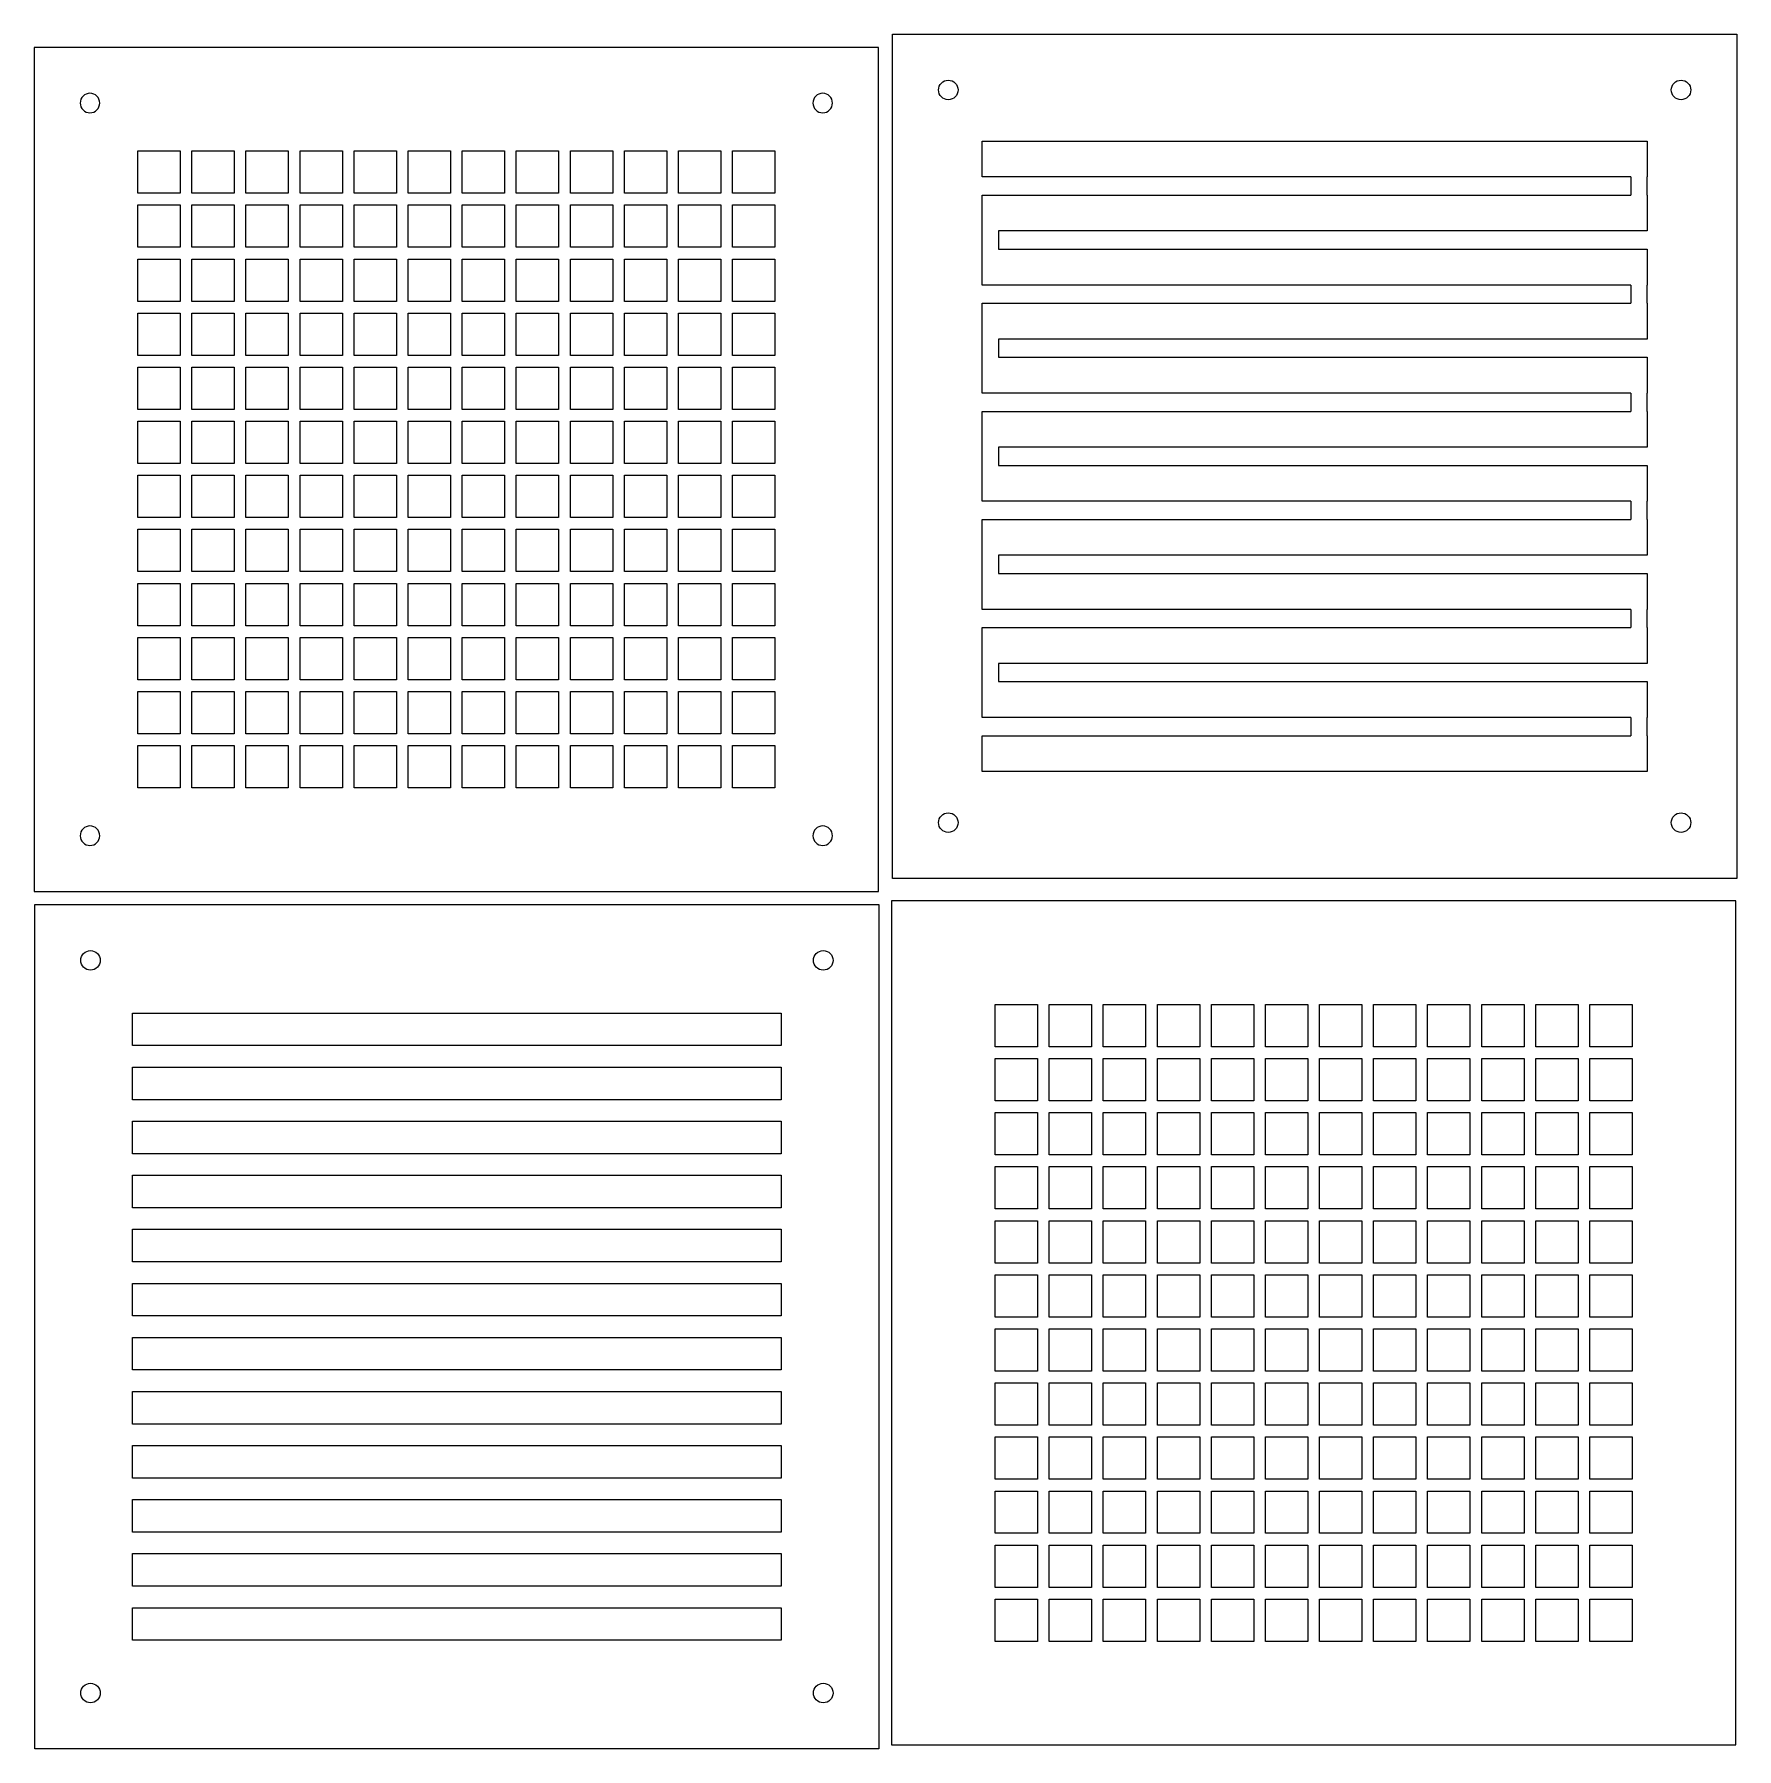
# Model space of a CAD drawing. Header units: millimetres. Extents: x -761 to -238, y -77 to 450.
import ezdxf

# ---------------------------------------------------------------- set-up
doc = ezdxf.new("R2010")
doc.units = ezdxf.units.MM
for name, color, linetype in [('Shape2DView', 7, 'CONTINUOUS'), ('Shape2DView001', 7, 'CONTINUOUS'), ('Shape2DView002', 7, 'CONTINUOUS'), ('Shape2DView003', 7, 'CONTINUOUS')]:
    doc.layers.add(name, color=color, linetype=linetype)

msp = doc.modelspace()

# ---------------------------------------------------------------- linework, layer by layer
at = {"layer": 'Shape2DView'}
for p, q in [((-497.58, 183.59), (-497.58, -75.61)), ((-238.38, 183.59), (-497.58, 183.59)), ((-238.38, -75.61), (-238.38, 183.59)), ((-465.78, 138.79), (-465.78, 151.79)), ((-465.78, 151.79), (-452.78, 151.79)), ((-452.78, 151.79), (-452.78, 138.79)), ((-449.18, 138.79), (-449.18, 151.79)), ((-449.18, 151.79), (-436.18, 151.79)), ((-436.18, 151.79), (-436.18, 138.79)), ((-432.58, 138.79), (-432.58, 151.79)), ((-432.58, 151.79), (-419.58, 151.79)), ((-419.58, 151.79), (-419.58, 138.79)), ((-415.98, 138.79), (-415.98, 151.79)), ((-415.98, 151.79), (-402.98, 151.79)), ((-402.98, 151.79), (-402.98, 138.79)), ((-399.38, 138.79), (-399.38, 151.79)), ((-399.38, 151.79), (-386.38, 151.79)), ((-386.38, 151.79), (-386.38, 138.79)), ((-382.78, 138.79), (-382.78, 151.79)), ((-382.78, 151.79), (-369.78, 151.79)), ((-369.78, 151.79), (-369.78, 138.79)), ((-366.18, 138.79), (-366.18, 151.79)), ((-366.18, 151.79), (-353.18, 151.79)), ((-353.18, 151.79), (-353.18, 138.79)), ((-349.58, 138.79), (-349.58, 151.79)), ((-349.58, 151.79), (-336.58, 151.79)), ((-336.58, 151.79), (-336.58, 138.79)), ((-332.98, 138.79), (-332.98, 151.79)), ((-332.98, 151.79), (-319.98, 151.79)), ((-319.98, 151.79), (-319.98, 138.79)), ((-316.38, 138.79), (-316.38, 151.79)), ((-316.38, 151.79), (-303.38, 151.79)), ((-303.38, 151.79), (-303.38, 138.79)), ((-299.78, 138.79), (-299.78, 151.79)), ((-299.78, 151.79), (-286.78, 151.79)), ((-286.78, 151.79), (-286.78, 138.79)), ((-283.18, 151.79), (-270.18, 151.79)), ((-283.18, 138.79), (-283.18, 151.79)), ((-270.18, 151.79), (-270.18, 138.79)), ((-452.78, 138.79), (-465.78, 138.79)), ((-436.18, 138.79), (-449.18, 138.79)), ((-419.58, 138.79), (-432.58, 138.79)), ((-402.98, 138.79), (-415.98, 138.79)), ((-386.38, 138.79), (-399.38, 138.79)), ((-369.78, 138.79), (-382.78, 138.79)), ((-353.18, 138.79), (-366.18, 138.79)), ((-336.58, 138.79), (-349.58, 138.79)), ((-319.98, 138.79), (-332.98, 138.79)), ((-303.38, 138.79), (-316.38, 138.79)), ((-286.78, 138.79), (-299.78, 138.79)), ((-270.18, 138.79), (-283.18, 138.79)), ((-465.78, 122.19), (-465.78, 135.19)), ((-465.78, 135.19), (-452.78, 135.19)), ((-452.78, 135.19), (-452.78, 122.19)), ((-449.18, 122.19), (-449.18, 135.19)), ((-449.18, 135.19), (-436.18, 135.19)), ((-436.18, 135.19), (-436.18, 122.19)), ((-432.58, 122.19), (-432.58, 135.19)), ((-432.58, 135.19), (-419.58, 135.19)), ((-419.58, 135.19), (-419.58, 122.19)), ((-415.98, 122.19), (-415.98, 135.19)), ((-415.98, 135.19), (-402.98, 135.19)), ((-402.98, 135.19), (-402.98, 122.19)), ((-399.38, 122.19), (-399.38, 135.19)), ((-399.38, 135.19), (-386.38, 135.19)), ((-386.38, 135.19), (-386.38, 122.19)), ((-382.78, 122.19), (-382.78, 135.19)), ((-382.78, 135.19), (-369.78, 135.19)), ((-369.78, 135.19), (-369.78, 122.19)), ((-366.18, 122.19), (-366.18, 135.19)), ((-366.18, 135.19), (-353.18, 135.19)), ((-353.18, 135.19), (-353.18, 122.19)), ((-349.58, 122.19), (-349.58, 135.19)), ((-349.58, 135.19), (-336.58, 135.19)), ((-336.58, 135.19), (-336.58, 122.19)), ((-332.98, 122.19), (-332.98, 135.19)), ((-332.98, 135.19), (-319.98, 135.19)), ((-319.98, 135.19), (-319.98, 122.19)), ((-316.38, 122.19), (-316.38, 135.19)), ((-316.38, 135.19), (-303.38, 135.19)), ((-303.38, 135.19), (-303.38, 122.19)), ((-299.78, 122.19), (-299.78, 135.19)), ((-299.78, 135.19), (-286.78, 135.19)), ((-286.78, 135.19), (-286.78, 122.19)), ((-283.18, 122.19), (-283.18, 135.19)), ((-283.18, 135.19), (-270.18, 135.19)), ((-270.18, 135.19), (-270.18, 122.19)), ((-452.78, 122.19), (-465.78, 122.19)), ((-436.18, 122.19), (-449.18, 122.19)), ((-419.58, 122.19), (-432.58, 122.19)), ((-402.98, 122.19), (-415.98, 122.19)), ((-386.38, 122.19), (-399.38, 122.19)), ((-369.78, 122.19), (-382.78, 122.19)), ((-353.18, 122.19), (-366.18, 122.19)), ((-336.58, 122.19), (-349.58, 122.19)), ((-319.98, 122.19), (-332.98, 122.19)), ((-303.38, 122.19), (-316.38, 122.19)), ((-286.78, 122.19), (-299.78, 122.19)), ((-270.18, 122.19), (-283.18, 122.19)), ((-465.78, 105.59), (-465.78, 118.59)), ((-465.78, 118.59), (-452.78, 118.59)), ((-452.78, 118.59), (-452.78, 105.59)), ((-449.18, 105.59), (-449.18, 118.59)), ((-449.18, 118.59), (-436.18, 118.59)), ((-436.18, 118.59), (-436.18, 105.59)), ((-432.58, 105.59), (-432.58, 118.59)), ((-432.58, 118.59), (-419.58, 118.59)), ((-419.58, 118.59), (-419.58, 105.59)), ((-415.98, 105.59), (-415.98, 118.59)), ((-415.98, 118.59), (-402.98, 118.59)), ((-402.98, 118.59), (-402.98, 105.59)), ((-399.38, 105.59), (-399.38, 118.59)), ((-399.38, 118.59), (-386.38, 118.59)), ((-386.38, 118.59), (-386.38, 105.59)), ((-382.78, 105.59), (-382.78, 118.59)), ((-382.78, 118.59), (-369.78, 118.59)), ((-369.78, 118.59), (-369.78, 105.59)), ((-366.18, 105.59), (-366.18, 118.59)), ((-366.18, 118.59), (-353.18, 118.59)), ((-353.18, 118.59), (-353.18, 105.59)), ((-349.58, 105.59), (-349.58, 118.59)), ((-349.58, 118.59), (-336.58, 118.59)), ((-336.58, 118.59), (-336.58, 105.59)), ((-332.98, 105.59), (-332.98, 118.59)), ((-332.98, 118.59), (-319.98, 118.59)), ((-319.98, 118.59), (-319.98, 105.59)), ((-316.38, 105.59), (-316.38, 118.59)), ((-316.38, 118.59), (-303.38, 118.59)), ((-303.38, 118.59), (-303.38, 105.59)), ((-299.78, 105.59), (-299.78, 118.59)), ((-299.78, 118.59), (-286.78, 118.59)), ((-286.78, 118.59), (-286.78, 105.59)), ((-283.18, 105.59), (-283.18, 118.59)), ((-283.18, 118.59), (-270.18, 118.59)), ((-270.18, 118.59), (-270.18, 105.59)), ((-452.78, 105.59), (-465.78, 105.59)), ((-436.18, 105.59), (-449.18, 105.59)), ((-419.58, 105.59), (-432.58, 105.59)), ((-402.98, 105.59), (-415.98, 105.59)), ((-386.38, 105.59), (-399.38, 105.59)), ((-369.78, 105.59), (-382.78, 105.59)), ((-353.18, 105.59), (-366.18, 105.59)), ((-336.58, 105.59), (-349.58, 105.59)), ((-319.98, 105.59), (-332.98, 105.59)), ((-303.38, 105.59), (-316.38, 105.59)), ((-286.78, 105.59), (-299.78, 105.59)), ((-270.18, 105.59), (-283.18, 105.59)), ((-465.78, 88.99), (-465.78, 101.99)), ((-465.78, 101.99), (-452.78, 101.99)), ((-452.78, 101.99), (-452.78, 88.99)), ((-449.18, 88.99), (-449.18, 101.99)), ((-449.18, 101.99), (-436.18, 101.99)), ((-436.18, 101.99), (-436.18, 88.99)), ((-432.58, 88.99), (-432.58, 101.99)), ((-432.58, 101.99), (-419.58, 101.99)), ((-419.58, 101.99), (-419.58, 88.99)), ((-415.98, 88.99), (-415.98, 101.99)), ((-415.98, 101.99), (-402.98, 101.99)), ((-402.98, 101.99), (-402.98, 88.99)), ((-399.38, 88.99), (-399.38, 101.99)), ((-399.38, 101.99), (-386.38, 101.99)), ((-386.38, 101.99), (-386.38, 88.99)), ((-382.78, 88.99), (-382.78, 101.99)), ((-382.78, 101.99), (-369.78, 101.99)), ((-369.78, 101.99), (-369.78, 88.99)), ((-366.18, 88.99), (-366.18, 101.99)), ((-366.18, 101.99), (-353.18, 101.99)), ((-353.18, 101.99), (-353.18, 88.99)), ((-349.58, 88.99), (-349.58, 101.99)), ((-349.58, 101.99), (-336.58, 101.99)), ((-336.58, 101.99), (-336.58, 88.99)), ((-332.98, 88.99), (-332.98, 101.99)), ((-332.98, 101.99), (-319.98, 101.99)), ((-319.98, 101.99), (-319.98, 88.99)), ((-316.38, 88.99), (-316.38, 101.99)), ((-316.38, 101.99), (-303.38, 101.99)), ((-303.38, 101.99), (-303.38, 88.99)), ((-299.78, 88.99), (-299.78, 101.99)), ((-299.78, 101.99), (-286.78, 101.99)), ((-286.78, 101.99), (-286.78, 88.99)), ((-283.18, 88.99), (-283.18, 101.99)), ((-283.18, 101.99), (-270.18, 101.99)), ((-270.18, 101.99), (-270.18, 88.99)), ((-452.78, 88.99), (-465.78, 88.99)), ((-465.78, 72.39), (-465.78, 85.39)), ((-465.78, 85.39), (-452.78, 85.39)), ((-452.78, 85.39), (-452.78, 72.39)), ((-436.18, 88.99), (-449.18, 88.99)), ((-449.18, 72.39), (-449.18, 85.39)), ((-449.18, 85.39), (-436.18, 85.39)), ((-436.18, 85.39), (-436.18, 72.39)), ((-419.58, 88.99), (-432.58, 88.99)), ((-432.58, 72.39), (-432.58, 85.39)), ((-432.58, 85.39), (-419.58, 85.39)), ((-419.58, 85.39), (-419.58, 72.39)), ((-402.98, 88.99), (-415.98, 88.99)), ((-415.98, 72.39), (-415.98, 85.39)), ((-415.98, 85.39), (-402.98, 85.39)), ((-402.98, 85.39), (-402.98, 72.39)), ((-386.38, 88.99), (-399.38, 88.99)), ((-399.38, 72.39), (-399.38, 85.39)), ((-399.38, 85.39), (-386.38, 85.39)), ((-386.38, 85.39), (-386.38, 72.39)), ((-369.78, 88.99), (-382.78, 88.99)), ((-382.78, 72.39), (-382.78, 85.39)), ((-382.78, 85.39), (-369.78, 85.39)), ((-369.78, 85.39), (-369.78, 72.39)), ((-353.18, 88.99), (-366.18, 88.99)), ((-366.18, 72.39), (-366.18, 85.39)), ((-366.18, 85.39), (-353.18, 85.39)), ((-353.18, 85.39), (-353.18, 72.39)), ((-336.58, 88.99), (-349.58, 88.99)), ((-349.58, 72.39), (-349.58, 85.39)), ((-349.58, 85.39), (-336.58, 85.39)), ((-336.58, 85.39), (-336.58, 72.39)), ((-319.98, 88.99), (-332.98, 88.99)), ((-332.98, 72.39), (-332.98, 85.39)), ((-332.98, 85.39), (-319.98, 85.39)), ((-319.98, 85.39), (-319.98, 72.39)), ((-303.38, 88.99), (-316.38, 88.99)), ((-316.38, 72.39), (-316.38, 85.39)), ((-316.38, 85.39), (-303.38, 85.39)), ((-303.38, 85.39), (-303.38, 72.39)), ((-286.78, 88.99), (-299.78, 88.99)), ((-299.78, 72.39), (-299.78, 85.39)), ((-299.78, 85.39), (-286.78, 85.39)), ((-286.78, 85.39), (-286.78, 72.39)), ((-270.18, 88.99), (-283.18, 88.99)), ((-283.18, 72.39), (-283.18, 85.39)), ((-283.18, 85.39), (-270.18, 85.39)), ((-270.18, 85.39), (-270.18, 72.39)), ((-452.78, 72.39), (-465.78, 72.39)), ((-465.78, 55.79), (-465.78, 68.79)), ((-465.78, 68.79), (-452.78, 68.79)), ((-452.78, 68.79), (-452.78, 55.79)), ((-436.18, 72.39), (-449.18, 72.39)), ((-449.18, 55.79), (-449.18, 68.79)), ((-449.18, 68.79), (-436.18, 68.79)), ((-436.18, 68.79), (-436.18, 55.79)), ((-419.58, 72.39), (-432.58, 72.39)), ((-432.58, 55.79), (-432.58, 68.79)), ((-432.58, 68.79), (-419.58, 68.79)), ((-419.58, 68.79), (-419.58, 55.79)), ((-402.98, 72.39), (-415.98, 72.39)), ((-415.98, 55.79), (-415.98, 68.79)), ((-415.98, 68.79), (-402.98, 68.79)), ((-402.98, 68.79), (-402.98, 55.79)), ((-386.38, 72.39), (-399.38, 72.39)), ((-399.38, 55.79), (-399.38, 68.79)), ((-399.38, 68.79), (-386.38, 68.79)), ((-386.38, 68.79), (-386.38, 55.79)), ((-369.78, 72.39), (-382.78, 72.39)), ((-382.78, 55.79), (-382.78, 68.79)), ((-382.78, 68.79), (-369.78, 68.79)), ((-369.78, 68.79), (-369.78, 55.79)), ((-353.18, 72.39), (-366.18, 72.39)), ((-366.18, 55.79), (-366.18, 68.79)), ((-366.18, 68.79), (-353.18, 68.79)), ((-353.18, 68.79), (-353.18, 55.79)), ((-336.58, 72.39), (-349.58, 72.39)), ((-349.58, 55.79), (-349.58, 68.79)), ((-349.58, 68.79), (-336.58, 68.79)), ((-336.58, 68.79), (-336.58, 55.79)), ((-319.98, 72.39), (-332.98, 72.39)), ((-332.98, 55.79), (-332.98, 68.79)), ((-332.98, 68.79), (-319.98, 68.79)), ((-319.98, 68.79), (-319.98, 55.79)), ((-303.38, 72.39), (-316.38, 72.39)), ((-316.38, 55.79), (-316.38, 68.79)), ((-316.38, 68.79), (-303.38, 68.79)), ((-303.38, 68.79), (-303.38, 55.79)), ((-286.78, 72.39), (-299.78, 72.39)), ((-299.78, 55.79), (-299.78, 68.79)), ((-299.78, 68.79), (-286.78, 68.79)), ((-286.78, 68.79), (-286.78, 55.79)), ((-270.18, 72.39), (-283.18, 72.39)), ((-283.18, 55.79), (-283.18, 68.79)), ((-283.18, 68.79), (-270.18, 68.79)), ((-270.18, 68.79), (-270.18, 55.79)), ((-452.78, 55.79), (-465.78, 55.79)), ((-436.18, 55.79), (-449.18, 55.79)), ((-419.58, 55.79), (-432.58, 55.79)), ((-402.98, 55.79), (-415.98, 55.79)), ((-386.38, 55.79), (-399.38, 55.79)), ((-369.78, 55.79), (-382.78, 55.79)), ((-353.18, 55.79), (-366.18, 55.79)), ((-336.58, 55.79), (-349.58, 55.79)), ((-319.98, 55.79), (-332.98, 55.79)), ((-303.38, 55.79), (-316.38, 55.79)), ((-286.78, 55.79), (-299.78, 55.79)), ((-270.18, 55.79), (-283.18, 55.79)), ((-465.78, 39.19), (-465.78, 52.19)), ((-465.78, 52.19), (-452.78, 52.19)), ((-452.78, 52.19), (-452.78, 39.19)), ((-449.18, 39.19), (-449.18, 52.19)), ((-449.18, 52.19), (-436.18, 52.19)), ((-436.18, 52.19), (-436.18, 39.19)), ((-432.58, 39.19), (-432.58, 52.19)), ((-432.58, 52.19), (-419.58, 52.19)), ((-419.58, 52.19), (-419.58, 39.19)), ((-415.98, 39.19), (-415.98, 52.19)), ((-415.98, 52.19), (-402.98, 52.19)), ((-402.98, 52.19), (-402.98, 39.19)), ((-399.38, 39.19), (-399.38, 52.19)), ((-399.38, 52.19), (-386.38, 52.19)), ((-386.38, 52.19), (-386.38, 39.19)), ((-382.78, 39.19), (-382.78, 52.19)), ((-382.78, 52.19), (-369.78, 52.19)), ((-369.78, 52.19), (-369.78, 39.19)), ((-366.18, 39.19), (-366.18, 52.19)), ((-366.18, 52.19), (-353.18, 52.19)), ((-353.18, 52.19), (-353.18, 39.19)), ((-349.58, 39.19), (-349.58, 52.19)), ((-349.58, 52.19), (-336.58, 52.19)), ((-336.58, 52.19), (-336.58, 39.19)), ((-332.98, 39.19), (-332.98, 52.19)), ((-332.98, 52.19), (-319.98, 52.19)), ((-319.98, 52.19), (-319.98, 39.19)), ((-316.38, 39.19), (-316.38, 52.19)), ((-316.38, 52.19), (-303.38, 52.19)), ((-303.38, 52.19), (-303.38, 39.19)), ((-299.78, 39.19), (-299.78, 52.19)), ((-299.78, 52.19), (-286.78, 52.19)), ((-286.78, 52.19), (-286.78, 39.19)), ((-283.18, 39.19), (-283.18, 52.19)), ((-283.18, 52.19), (-270.18, 52.19)), ((-270.18, 52.19), (-270.18, 39.19)), ((-452.78, 39.19), (-465.78, 39.19)), ((-436.18, 39.19), (-449.18, 39.19)), ((-419.58, 39.19), (-432.58, 39.19)), ((-402.98, 39.19), (-415.98, 39.19)), ((-386.38, 39.19), (-399.38, 39.19)), ((-369.78, 39.19), (-382.78, 39.19)), ((-353.18, 39.19), (-366.18, 39.19)), ((-336.58, 39.19), (-349.58, 39.19)), ((-319.98, 39.19), (-332.98, 39.19)), ((-303.38, 39.19), (-316.38, 39.19)), ((-286.78, 39.19), (-299.78, 39.19)), ((-270.18, 39.19), (-283.18, 39.19)), ((-465.78, 22.59), (-465.78, 35.59)), ((-465.78, 35.59), (-452.78, 35.59)), ((-452.78, 35.59), (-452.78, 22.59)), ((-449.18, 22.59), (-449.18, 35.59)), ((-449.18, 35.59), (-436.18, 35.59)), ((-436.18, 35.59), (-436.18, 22.59)), ((-432.58, 22.59), (-432.58, 35.59)), ((-432.58, 35.59), (-419.58, 35.59)), ((-419.58, 35.59), (-419.58, 22.59)), ((-415.98, 22.59), (-415.98, 35.59)), ((-415.98, 35.59), (-402.98, 35.59)), ((-402.98, 35.59), (-402.98, 22.59)), ((-399.38, 22.59), (-399.38, 35.59)), ((-399.38, 35.59), (-386.38, 35.59)), ((-386.38, 35.59), (-386.38, 22.59)), ((-382.78, 22.59), (-382.78, 35.59)), ((-382.78, 35.59), (-369.78, 35.59)), ((-369.78, 35.59), (-369.78, 22.59)), ((-366.18, 22.59), (-366.18, 35.59)), ((-366.18, 35.59), (-353.18, 35.59)), ((-353.18, 35.59), (-353.18, 22.59)), ((-349.58, 22.59), (-349.58, 35.59)), ((-349.58, 35.59), (-336.58, 35.59)), ((-336.58, 35.59), (-336.58, 22.59)), ((-332.98, 22.59), (-332.98, 35.59)), ((-332.98, 35.59), (-319.98, 35.59)), ((-319.98, 35.59), (-319.98, 22.59)), ((-316.38, 22.59), (-316.38, 35.59)), ((-316.38, 35.59), (-303.38, 35.59)), ((-303.38, 35.59), (-303.38, 22.59)), ((-299.78, 22.59), (-299.78, 35.59)), ((-299.78, 35.59), (-286.78, 35.59)), ((-286.78, 35.59), (-286.78, 22.59)), ((-283.18, 22.59), (-283.18, 35.59)), ((-283.18, 35.59), (-270.18, 35.59)), ((-270.18, 35.59), (-270.18, 22.59)), ((-452.78, 22.59), (-465.78, 22.59)), ((-436.18, 22.59), (-449.18, 22.59)), ((-419.58, 22.59), (-432.58, 22.59)), ((-402.98, 22.59), (-415.98, 22.59)), ((-386.38, 22.59), (-399.38, 22.59)), ((-369.78, 22.59), (-382.78, 22.59)), ((-353.18, 22.59), (-366.18, 22.59)), ((-336.58, 22.59), (-349.58, 22.59)), ((-319.98, 22.59), (-332.98, 22.59)), ((-303.38, 22.59), (-316.38, 22.59)), ((-286.78, 22.59), (-299.78, 22.59)), ((-270.18, 22.59), (-283.18, 22.59)), ((-465.78, 5.99), (-465.78, 18.99)), ((-465.78, 18.99), (-452.78, 18.99)), ((-452.78, 18.99), (-452.78, 5.99)), ((-449.18, 5.99), (-449.18, 18.99)), ((-449.18, 18.99), (-436.18, 18.99)), ((-436.18, 18.99), (-436.18, 5.99)), ((-432.58, 5.99), (-432.58, 18.99)), ((-432.58, 18.99), (-419.58, 18.99)), ((-419.58, 18.99), (-419.58, 5.99)), ((-415.98, 5.99), (-415.98, 18.99)), ((-415.98, 18.99), (-402.98, 18.99)), ((-402.98, 18.99), (-402.98, 5.99)), ((-399.38, 5.99), (-399.38, 18.99)), ((-399.38, 18.99), (-386.38, 18.99)), ((-386.38, 18.99), (-386.38, 5.99)), ((-382.78, 5.99), (-382.78, 18.99)), ((-382.78, 18.99), (-369.78, 18.99)), ((-369.78, 18.99), (-369.78, 5.99)), ((-366.18, 5.99), (-366.18, 18.99)), ((-366.18, 18.99), (-353.18, 18.99)), ((-353.18, 18.99), (-353.18, 5.99)), ((-349.58, 5.99), (-349.58, 18.99)), ((-349.58, 18.99), (-336.58, 18.99)), ((-336.58, 18.99), (-336.58, 5.99)), ((-332.98, 5.99), (-332.98, 18.99)), ((-332.98, 18.99), (-319.98, 18.99)), ((-319.98, 18.99), (-319.98, 5.99)), ((-316.38, 5.99), (-316.38, 18.99)), ((-316.38, 18.99), (-303.38, 18.99)), ((-303.38, 18.99), (-303.38, 5.99)), ((-299.78, 5.99), (-299.78, 18.99)), ((-299.78, 18.99), (-286.78, 18.99)), ((-286.78, 18.99), (-286.78, 5.99)), ((-283.18, 5.99), (-283.18, 18.99)), ((-283.18, 18.99), (-270.18, 18.99)), ((-270.18, 18.99), (-270.18, 5.99)), ((-452.78, 5.99), (-465.78, 5.99)), ((-436.18, 5.99), (-449.18, 5.99)), ((-419.58, 5.99), (-432.58, 5.99)), ((-402.98, 5.99), (-415.98, 5.99)), ((-386.38, 5.99), (-399.38, 5.99)), ((-369.78, 5.99), (-382.78, 5.99)), ((-353.18, 5.99), (-366.18, 5.99)), ((-336.58, 5.99), (-349.58, 5.99)), ((-319.98, 5.99), (-332.98, 5.99)), ((-303.38, 5.99), (-316.38, 5.99)), ((-286.78, 5.99), (-299.78, 5.99)), ((-270.18, 5.99), (-283.18, 5.99)), ((-465.78, -10.61), (-465.78, 2.39)), ((-465.78, 2.39), (-452.78, 2.39)), ((-452.78, 2.39), (-452.78, -10.61)), ((-449.18, -10.61), (-449.18, 2.39)), ((-449.18, 2.39), (-436.18, 2.39)), ((-436.18, 2.39), (-436.18, -10.61)), ((-432.58, -10.61), (-432.58, 2.39)), ((-432.58, 2.39), (-419.58, 2.39)), ((-419.58, 2.39), (-419.58, -10.61)), ((-415.98, -10.61), (-415.98, 2.39)), ((-415.98, 2.39), (-402.98, 2.39)), ((-402.98, 2.39), (-402.98, -10.61)), ((-399.38, -10.61), (-399.38, 2.39)), ((-399.38, 2.39), (-386.38, 2.39)), ((-386.38, 2.39), (-386.38, -10.61)), ((-382.78, -10.61), (-382.78, 2.39)), ((-382.78, 2.39), (-369.78, 2.39)), ((-369.78, 2.39), (-369.78, -10.61)), ((-366.18, -10.61), (-366.18, 2.39)), ((-366.18, 2.39), (-353.18, 2.39)), ((-353.18, 2.39), (-353.18, -10.61)), ((-349.58, -10.61), (-349.58, 2.39)), ((-349.58, 2.39), (-336.58, 2.39)), ((-336.58, 2.39), (-336.58, -10.61)), ((-332.98, -10.61), (-332.98, 2.39)), ((-332.98, 2.39), (-319.98, 2.39)), ((-319.98, 2.39), (-319.98, -10.61)), ((-316.38, -10.61), (-316.38, 2.39)), ((-316.38, 2.39), (-303.38, 2.39)), ((-303.38, 2.39), (-303.38, -10.61)), ((-299.78, -10.61), (-299.78, 2.39)), ((-299.78, 2.39), (-286.78, 2.39)), ((-286.78, 2.39), (-286.78, -10.61)), ((-283.18, -10.61), (-283.18, 2.39)), ((-283.18, 2.39), (-270.18, 2.39)), ((-270.18, 2.39), (-270.18, -10.61)), ((-452.78, -10.61), (-465.78, -10.61)), ((-465.78, -27.21), (-465.78, -14.21)), ((-465.78, -14.21), (-452.78, -14.21)), ((-452.78, -14.21), (-452.78, -27.21)), ((-436.18, -10.61), (-449.18, -10.61)), ((-449.18, -27.21), (-449.18, -14.21)), ((-449.18, -14.21), (-436.18, -14.21)), ((-436.18, -14.21), (-436.18, -27.21)), ((-419.58, -10.61), (-432.58, -10.61)), ((-432.58, -27.21), (-432.58, -14.21)), ((-432.58, -14.21), (-419.58, -14.21)), ((-419.58, -14.21), (-419.58, -27.21)), ((-402.98, -10.61), (-415.98, -10.61)), ((-415.98, -27.21), (-415.98, -14.21)), ((-415.98, -14.21), (-402.98, -14.21)), ((-402.98, -14.21), (-402.98, -27.21)), ((-386.38, -10.61), (-399.38, -10.61)), ((-399.38, -27.21), (-399.38, -14.21)), ((-399.38, -14.21), (-386.38, -14.21)), ((-386.38, -14.21), (-386.38, -27.21)), ((-369.78, -10.61), (-382.78, -10.61)), ((-382.78, -27.21), (-382.78, -14.21)), ((-382.78, -14.21), (-369.78, -14.21)), ((-369.78, -14.21), (-369.78, -27.21)), ((-353.18, -10.61), (-366.18, -10.61)), ((-366.18, -27.21), (-366.18, -14.21)), ((-366.18, -14.21), (-353.18, -14.21)), ((-353.18, -14.21), (-353.18, -27.21)), ((-336.58, -10.61), (-349.58, -10.61)), ((-349.58, -27.21), (-349.58, -14.21)), ((-349.58, -14.21), (-336.58, -14.21)), ((-336.58, -14.21), (-336.58, -27.21)), ((-319.98, -10.61), (-332.98, -10.61)), ((-332.98, -27.21), (-332.98, -14.21)), ((-332.98, -14.21), (-319.98, -14.21)), ((-319.98, -14.21), (-319.98, -27.21)), ((-303.38, -10.61), (-316.38, -10.61)), ((-316.38, -27.21), (-316.38, -14.21)), ((-316.38, -14.21), (-303.38, -14.21)), ((-303.38, -14.21), (-303.38, -27.21)), ((-286.78, -10.61), (-299.78, -10.61)), ((-299.78, -27.21), (-299.78, -14.21)), ((-299.78, -14.21), (-286.78, -14.21)), ((-286.78, -14.21), (-286.78, -27.21)), ((-270.18, -10.61), (-283.18, -10.61)), ((-283.18, -27.21), (-283.18, -14.21)), ((-283.18, -14.21), (-270.18, -14.21)), ((-270.18, -14.21), (-270.18, -27.21)), ((-452.78, -27.21), (-465.78, -27.21)), ((-465.78, -43.81), (-465.78, -30.81)), ((-465.78, -30.81), (-452.78, -30.81)), ((-452.78, -30.81), (-452.78, -43.81)), ((-436.18, -27.21), (-449.18, -27.21)), ((-449.18, -43.81), (-449.18, -30.81)), ((-449.18, -30.81), (-436.18, -30.81)), ((-436.18, -30.81), (-436.18, -43.81)), ((-419.58, -27.21), (-432.58, -27.21)), ((-432.58, -43.81), (-432.58, -30.81)), ((-432.58, -30.81), (-419.58, -30.81)), ((-419.58, -30.81), (-419.58, -43.81)), ((-402.98, -27.21), (-415.98, -27.21)), ((-415.98, -43.81), (-415.98, -30.81)), ((-415.98, -30.81), (-402.98, -30.81)), ((-402.98, -30.81), (-402.98, -43.81)), ((-386.38, -27.21), (-399.38, -27.21)), ((-399.38, -43.81), (-399.38, -30.81)), ((-399.38, -30.81), (-386.38, -30.81)), ((-386.38, -30.81), (-386.38, -43.81)), ((-369.78, -27.21), (-382.78, -27.21)), ((-382.78, -43.81), (-382.78, -30.81)), ((-382.78, -30.81), (-369.78, -30.81)), ((-369.78, -30.81), (-369.78, -43.81)), ((-353.18, -27.21), (-366.18, -27.21)), ((-366.18, -43.81), (-366.18, -30.81)), ((-366.18, -30.81), (-353.18, -30.81)), ((-353.18, -30.81), (-353.18, -43.81)), ((-336.58, -27.21), (-349.58, -27.21)), ((-349.58, -43.81), (-349.58, -30.81)), ((-349.58, -30.81), (-336.58, -30.81)), ((-336.58, -30.81), (-336.58, -43.81)), ((-319.98, -27.21), (-332.98, -27.21)), ((-332.98, -43.81), (-332.98, -30.81)), ((-332.98, -30.81), (-319.98, -30.81)), ((-319.98, -30.81), (-319.98, -43.81)), ((-303.38, -27.21), (-316.38, -27.21)), ((-316.38, -43.81), (-316.38, -30.81)), ((-316.38, -30.81), (-303.38, -30.81)), ((-303.38, -30.81), (-303.38, -43.81)), ((-286.78, -27.21), (-299.78, -27.21)), ((-299.78, -43.81), (-299.78, -30.81)), ((-299.78, -30.81), (-286.78, -30.81)), ((-286.78, -30.81), (-286.78, -43.81)), ((-270.18, -27.21), (-283.18, -27.21)), ((-283.18, -43.81), (-283.18, -30.81)), ((-283.18, -30.81), (-270.18, -30.81)), ((-270.18, -30.81), (-270.18, -43.81)), ((-452.78, -43.81), (-465.78, -43.81)), ((-436.18, -43.81), (-449.18, -43.81)), ((-419.58, -43.81), (-432.58, -43.81)), ((-402.98, -43.81), (-415.98, -43.81)), ((-386.38, -43.81), (-399.38, -43.81)), ((-369.78, -43.81), (-382.78, -43.81)), ((-353.18, -43.81), (-366.18, -43.81)), ((-336.58, -43.81), (-349.58, -43.81)), ((-319.98, -43.81), (-332.98, -43.81)), ((-303.38, -43.81), (-316.38, -43.81)), ((-286.78, -43.81), (-299.78, -43.81)), ((-270.18, -43.81), (-283.18, -43.81)), ((-497.58, -75.61), (-238.38, -75.61))]:
    msp.add_line(p, q, dxfattribs=at)
at = {"layer": 'Shape2DView001'}
for p, q in [((-760.67, -76.75), (-760.67, 182.45)), ((-760.67, 182.45), (-501.47, 182.45)), ((-501.47, 182.45), (-501.47, -76.75)), ((-730.67, 149.15), (-531.47, 149.15)), ((-730.67, 139.15), (-730.67, 149.15)), ((-531.47, 149.15), (-531.47, 139.15)), ((-531.47, 139.15), (-730.67, 139.15)), ((-730.67, 132.55), (-531.47, 132.55)), ((-730.67, 122.55), (-730.67, 132.55)), ((-531.47, 132.55), (-531.47, 122.55)), ((-531.47, 122.55), (-730.67, 122.55)), ((-730.67, 115.95), (-531.47, 115.95)), ((-730.67, 105.95), (-730.67, 115.95)), ((-531.47, 115.95), (-531.47, 105.95)), ((-531.47, 105.95), (-730.67, 105.95)), ((-730.67, 99.35), (-531.47, 99.35)), ((-730.67, 89.35), (-730.67, 99.35)), ((-531.47, 99.35), (-531.47, 89.35)), ((-531.47, 89.35), (-730.67, 89.35)), ((-730.67, 82.75), (-531.47, 82.75)), ((-730.67, 72.75), (-730.67, 82.75)), ((-531.47, 82.75), (-531.47, 72.75)), ((-531.47, 72.75), (-730.67, 72.75)), ((-730.67, 66.15), (-531.47, 66.15)), ((-730.67, 56.15), (-730.67, 66.15)), ((-531.47, 66.15), (-531.47, 56.15)), ((-531.47, 56.15), (-730.67, 56.15)), ((-730.67, 49.55), (-531.47, 49.55)), ((-730.67, 39.55), (-730.67, 49.55)), ((-531.47, 49.55), (-531.47, 39.55)), ((-531.47, 39.55), (-730.67, 39.55)), ((-730.67, 32.95), (-531.47, 32.95)), ((-730.67, 22.95), (-730.67, 32.95)), ((-531.47, 32.95), (-531.47, 22.95)), ((-531.47, 22.95), (-730.67, 22.95)), ((-730.67, 16.35), (-531.47, 16.35)), ((-730.67, 6.35), (-730.67, 16.35)), ((-531.47, 16.35), (-531.47, 6.35)), ((-531.47, 6.35), (-730.67, 6.35)), ((-730.67, -0.25), (-531.47, -0.25)), ((-730.67, -10.25), (-730.67, -0.25)), ((-531.47, -0.25), (-531.47, -10.25)), ((-531.47, -10.25), (-730.67, -10.25)), ((-730.67, -16.85), (-531.47, -16.85)), ((-730.67, -26.85), (-730.67, -16.85)), ((-531.47, -16.85), (-531.47, -26.85)), ((-531.47, -26.85), (-730.67, -26.85)), ((-730.67, -33.45), (-531.47, -33.45)), ((-730.67, -43.45), (-730.67, -33.45)), ((-531.47, -33.45), (-531.47, -43.45)), ((-531.47, -43.45), (-730.67, -43.45)), ((-501.47, -76.75), (-760.67, -76.75))]:
    msp.add_line(p, q, dxfattribs=at)
for centre in [(-743.57, 165.35), (-518.57, 165.35), (-743.57, -59.65), (-518.57, -59.65)]:
    msp.add_circle(centre, 3, dxfattribs=at)
at = {"layer": 'Shape2DView002'}
for p, q in [((-497.282, 190.528), (-497.282, 449.728)), ((-497.282, 449.728), (-238.082, 449.728)), ((-238.082, 449.728), (-238.082, 190.528)), ((-469.782, 416.928), (-270.582, 416.928)), ((-469.782, 405.928), (-469.782, 416.928)), ((-270.582, 416.928), (-265.582, 416.928)), ((-265.582, 416.928), (-265.582, 405.928)), ((-270.582, 405.928), (-469.782, 405.928)), ((-270.582, 405.928), (-270.582, 400.328)), ((-265.582, 400.328), (-265.582, 405.928)), ((-469.782, 389.328), (-469.782, 400.328)), ((-469.782, 400.328), (-464.782, 400.328)), ((-464.782, 400.328), (-270.582, 400.328)), ((-265.582, 400.328), (-265.582, 389.328)), ((-469.782, 383.728), (-469.782, 389.328)), ((-464.782, 389.328), (-464.782, 383.728)), ((-270.582, 389.328), (-464.782, 389.328)), ((-265.582, 389.328), (-270.582, 389.328)), ((-469.782, 372.728), (-469.782, 383.728)), ((-464.782, 383.728), (-270.582, 383.728)), ((-270.582, 383.728), (-265.582, 383.728)), ((-265.582, 383.728), (-265.582, 372.728)), ((-464.782, 372.728), (-469.782, 372.728)), ((-270.582, 372.728), (-464.782, 372.728)), ((-270.582, 372.728), (-270.582, 367.128)), ((-265.582, 367.128), (-265.582, 372.728)), ((-469.782, 356.128), (-469.782, 367.128)), ((-469.782, 367.128), (-464.782, 367.128)), ((-464.782, 367.128), (-270.582, 367.128)), ((-265.582, 367.128), (-265.582, 356.128)), ((-469.782, 350.528), (-469.782, 356.128)), ((-464.782, 356.128), (-464.782, 350.528)), ((-270.582, 356.128), (-464.782, 356.128)), ((-265.582, 356.128), (-270.582, 356.128)), ((-469.782, 339.528), (-469.782, 350.528)), ((-464.782, 350.528), (-270.582, 350.528)), ((-270.582, 350.528), (-265.582, 350.528)), ((-265.582, 350.528), (-265.582, 339.528)), ((-464.782, 339.528), (-469.782, 339.528)), ((-270.582, 339.528), (-464.782, 339.528)), ((-270.582, 339.528), (-270.582, 333.928)), ((-265.582, 333.928), (-265.582, 339.528)), ((-469.782, 322.928), (-469.782, 333.928)), ((-469.782, 333.928), (-464.782, 333.928)), ((-464.782, 333.928), (-270.582, 333.928)), ((-265.582, 333.928), (-265.582, 322.928)), ((-469.782, 317.328), (-469.782, 322.928)), ((-464.782, 322.928), (-464.782, 317.328)), ((-270.582, 322.928), (-464.782, 322.928)), ((-265.582, 322.928), (-270.582, 322.928)), ((-469.782, 306.328), (-469.782, 317.328)), ((-464.782, 317.328), (-270.582, 317.328)), ((-270.582, 317.328), (-265.582, 317.328)), ((-265.582, 317.328), (-265.582, 306.328)), ((-464.782, 306.328), (-469.782, 306.328)), ((-270.582, 306.328), (-464.782, 306.328)), ((-270.582, 306.328), (-270.582, 300.728)), ((-265.582, 300.728), (-265.582, 306.328)), ((-469.782, 289.728), (-469.782, 300.728)), ((-469.782, 300.728), (-464.782, 300.728)), ((-464.782, 300.728), (-270.582, 300.728)), ((-265.582, 300.728), (-265.582, 289.728)), ((-469.782, 284.128), (-469.782, 289.728)), ((-464.782, 289.728), (-464.782, 284.128)), ((-270.582, 289.728), (-464.782, 289.728)), ((-265.582, 289.728), (-270.582, 289.728)), ((-469.782, 273.128), (-469.782, 284.128)), ((-464.782, 284.128), (-270.582, 284.128)), ((-270.582, 284.128), (-265.582, 284.128)), ((-265.582, 284.128), (-265.582, 273.128)), ((-464.782, 273.128), (-469.782, 273.128)), ((-270.582, 273.128), (-464.782, 273.128)), ((-270.582, 273.128), (-270.582, 267.528)), ((-265.582, 267.528), (-265.582, 273.128)), ((-469.782, 256.528), (-469.782, 267.528)), ((-469.782, 267.528), (-464.782, 267.528)), ((-464.782, 267.528), (-270.582, 267.528)), ((-265.582, 267.528), (-265.582, 256.528)), ((-469.782, 250.928), (-469.782, 256.528)), ((-464.782, 256.528), (-464.782, 250.928)), ((-270.582, 256.528), (-464.782, 256.528)), ((-265.582, 256.528), (-270.582, 256.528)), ((-469.782, 239.928), (-469.782, 250.928)), ((-464.782, 250.928), (-270.582, 250.928)), ((-270.582, 250.928), (-265.582, 250.928)), ((-265.582, 250.928), (-265.582, 239.928)), ((-464.782, 239.928), (-469.782, 239.928)), ((-270.582, 239.928), (-464.782, 239.928)), ((-270.582, 239.928), (-270.582, 234.328)), ((-265.582, 234.328), (-265.582, 239.928)), ((-469.782, 223.328), (-469.782, 234.328)), ((-469.782, 234.328), (-270.582, 234.328)), ((-265.582, 234.328), (-265.582, 223.328)), ((-270.582, 223.328), (-469.782, 223.328)), ((-265.582, 223.328), (-270.582, 223.328)), ((-238.082, 190.528), (-497.282, 190.528))]:
    msp.add_line(p, q, dxfattribs=at)
for centre in [(-480.182, 432.628), (-255.182, 432.628), (-480.182, 207.628), (-255.182, 207.628)]:
    msp.add_circle(centre, 3, dxfattribs=at)
at = {"layer": 'Shape2DView003'}
for p, q in [((-760.821, 445.719, 0), (-760.821, 186.519, 0)), ((-501.621, 445.719, 0), (-760.821, 445.719, 0)), ((-501.621, 186.519, 0), (-501.621, 445.719, 0)), ((-729.021, 413.919, 0), (-716.021, 413.919, 0)), ((-729.021, 400.919, 0), (-729.021, 413.919, 0)), ((-716.021, 413.919, 0), (-716.021, 400.919, 0)), ((-712.421, 413.919, 0), (-699.421, 413.919, 0)), ((-712.421, 400.919, 0), (-712.421, 413.919, 0)), ((-699.421, 413.919, 0), (-699.421, 400.919, 0)), ((-695.821, 413.919, 0), (-682.821, 413.919, 0)), ((-695.821, 400.919, 0), (-695.821, 413.919, 0)), ((-682.821, 413.919, 0), (-682.821, 400.919, 0)), ((-679.221, 413.919, 0), (-666.221, 413.919, 0)), ((-679.221, 400.919, 0), (-679.221, 413.919, 0)), ((-666.221, 413.919, 0), (-666.221, 400.919, 0)), ((-662.621, 413.919, 0), (-649.621, 413.919, 0)), ((-662.621, 400.919, 0), (-662.621, 413.919, 0)), ((-649.621, 413.919, 0), (-649.621, 400.919, 0)), ((-646.021, 413.919, 0), (-633.021, 413.919, 0)), ((-646.021, 400.919, 0), (-646.021, 413.919, 0)), ((-633.021, 413.919, 0), (-633.021, 400.919, 0)), ((-629.421, 413.919, 0), (-616.421, 413.919, 0)), ((-629.421, 400.919, 0), (-629.421, 413.919, 0)), ((-616.421, 413.919, 0), (-616.421, 400.919, 0)), ((-612.821, 413.919, 0), (-599.821, 413.919, 0)), ((-612.821, 400.919, 0), (-612.821, 413.919, 0)), ((-599.821, 413.919, 0), (-599.821, 400.919, 0)), ((-596.221, 413.919, 0), (-583.221, 413.919, 0)), ((-596.221, 400.919, 0), (-596.221, 413.919, 0)), ((-583.221, 413.919, 0), (-583.221, 400.919, 0)), ((-579.621, 413.919, 0), (-566.621, 413.919, 0)), ((-579.621, 400.919, 0), (-579.621, 413.919, 0)), ((-566.621, 413.919, 0), (-566.621, 400.919, 0)), ((-563.021, 413.919, 0), (-550.021, 413.919, 0)), ((-563.021, 400.919, 0), (-563.021, 413.919, 0)), ((-550.021, 413.919, 0), (-550.021, 400.919, 0)), ((-546.421, 413.919, 0), (-533.421, 413.919, 0)), ((-546.421, 400.919, 0), (-546.421, 413.919, 0)), ((-533.421, 413.919, 0), (-533.421, 400.919, 0)), ((-716.021, 400.919, 0), (-729.021, 400.919, 0)), ((-699.421, 400.919, 0), (-712.421, 400.919, 0)), ((-682.821, 400.919, 0), (-695.821, 400.919, 0)), ((-666.221, 400.919, 0), (-679.221, 400.919, 0)), ((-649.621, 400.919, 0), (-662.621, 400.919, 0)), ((-633.021, 400.919, 0), (-646.021, 400.919, 0)), ((-616.421, 400.919, 0), (-629.421, 400.919, 0)), ((-599.821, 400.919, 0), (-612.821, 400.919, 0)), ((-583.221, 400.919, 0), (-596.221, 400.919, 0)), ((-566.621, 400.919, 0), (-579.621, 400.919, 0)), ((-550.021, 400.919, 0), (-563.021, 400.919, 0)), ((-533.421, 400.919, 0), (-546.421, 400.919, 0)), ((-729.021, 397.319, 0), (-716.021, 397.319, 0)), ((-729.021, 384.319, 0), (-729.021, 397.319, 0)), ((-716.021, 397.319, 0), (-716.021, 384.319, 0)), ((-712.421, 397.319, 0), (-699.421, 397.319, 0)), ((-712.421, 384.319, 0), (-712.421, 397.319, 0)), ((-699.421, 397.319, 0), (-699.421, 384.319, 0)), ((-695.821, 397.319, 0), (-682.821, 397.319, 0)), ((-695.821, 384.319, 0), (-695.821, 397.319, 0)), ((-682.821, 397.319, 0), (-682.821, 384.319, 0)), ((-679.221, 397.319, 0), (-666.221, 397.319, 0)), ((-679.221, 384.319, 0), (-679.221, 397.319, 0)), ((-666.221, 397.319, 0), (-666.221, 384.319, 0)), ((-662.621, 397.319, 0), (-649.621, 397.319, 0)), ((-662.621, 384.319, 0), (-662.621, 397.319, 0)), ((-649.621, 397.319, 0), (-649.621, 384.319, 0)), ((-646.021, 397.319, 0), (-633.021, 397.319, 0)), ((-646.021, 384.319, 0), (-646.021, 397.319, 0)), ((-633.021, 397.319, 0), (-633.021, 384.319, 0)), ((-629.421, 397.319, 0), (-616.421, 397.319, 0)), ((-629.421, 384.319, 0), (-629.421, 397.319, 0)), ((-616.421, 397.319, 0), (-616.421, 384.319, 0)), ((-612.821, 397.319, 0), (-599.821, 397.319, 0)), ((-612.821, 384.319, 0), (-612.821, 397.319, 0)), ((-599.821, 397.319, 0), (-599.821, 384.319, 0)), ((-596.221, 397.319, 0), (-583.221, 397.319, 0)), ((-596.221, 384.319, 0), (-596.221, 397.319, 0)), ((-583.221, 397.319, 0), (-583.221, 384.319, 0)), ((-579.621, 397.319, 0), (-566.621, 397.319, 0)), ((-579.621, 384.319, 0), (-579.621, 397.319, 0)), ((-566.621, 397.319, 0), (-566.621, 384.319, 0)), ((-563.021, 397.319, 0), (-550.021, 397.319, 0)), ((-563.021, 384.319, 0), (-563.021, 397.319, 0)), ((-550.021, 397.319, 0), (-550.021, 384.319, 0)), ((-546.421, 397.319, 0), (-533.421, 397.319, 0)), ((-546.421, 384.319, 0), (-546.421, 397.319, 0)), ((-533.421, 397.319, 0), (-533.421, 384.319, 0)), ((-716.021, 384.319, 0), (-729.021, 384.319, 0)), ((-729.021, 380.719, 0), (-716.021, 380.719, 0)), ((-729.021, 367.719, 0), (-729.021, 380.719, 0)), ((-716.021, 380.719, 0), (-716.021, 367.719, 0)), ((-699.421, 384.319, 0), (-712.421, 384.319, 0)), ((-712.421, 380.719, 0), (-699.421, 380.719, 0)), ((-712.421, 367.719, 0), (-712.421, 380.719, 0)), ((-699.421, 380.719, 0), (-699.421, 367.719, 0)), ((-682.821, 384.319, 0), (-695.821, 384.319, 0)), ((-695.821, 380.719, 0), (-682.821, 380.719, 0)), ((-695.821, 367.719, 0), (-695.821, 380.719, 0)), ((-682.821, 380.719, 0), (-682.821, 367.719, 0)), ((-666.221, 384.319, 0), (-679.221, 384.319, 0)), ((-679.221, 380.719, 0), (-666.221, 380.719, 0)), ((-679.221, 367.719, 0), (-679.221, 380.719, 0)), ((-666.221, 380.719, 0), (-666.221, 367.719, 0)), ((-649.621, 384.319, 0), (-662.621, 384.319, 0)), ((-662.621, 380.719, 0), (-649.621, 380.719, 0)), ((-662.621, 367.719, 0), (-662.621, 380.719, 0)), ((-649.621, 380.719, 0), (-649.621, 367.719, 0)), ((-633.021, 384.319, 0), (-646.021, 384.319, 0)), ((-646.021, 380.719, 0), (-633.021, 380.719, 0)), ((-646.021, 367.719, 0), (-646.021, 380.719, 0)), ((-633.021, 380.719, 0), (-633.021, 367.719, 0)), ((-616.421, 384.319, 0), (-629.421, 384.319, 0)), ((-629.421, 380.719, 0), (-616.421, 380.719, 0)), ((-629.421, 367.719, 0), (-629.421, 380.719, 0)), ((-616.421, 380.719, 0), (-616.421, 367.719, 0)), ((-599.821, 384.319, 0), (-612.821, 384.319, 0)), ((-612.821, 380.719, 0), (-599.821, 380.719, 0)), ((-612.821, 367.719, 0), (-612.821, 380.719, 0)), ((-599.821, 380.719, 0), (-599.821, 367.719, 0)), ((-583.221, 384.319, 0), (-596.221, 384.319, 0)), ((-596.221, 380.719, 0), (-583.221, 380.719, 0)), ((-596.221, 367.719, 0), (-596.221, 380.719, 0)), ((-583.221, 380.719, 0), (-583.221, 367.719, 0)), ((-566.621, 384.319, 0), (-579.621, 384.319, 0)), ((-579.621, 380.719, 0), (-566.621, 380.719, 0)), ((-579.621, 367.719, 0), (-579.621, 380.719, 0)), ((-566.621, 380.719, 0), (-566.621, 367.719, 0)), ((-550.021, 384.319, 0), (-563.021, 384.319, 0)), ((-563.021, 380.719, 0), (-550.021, 380.719, 0)), ((-563.021, 367.719, 0), (-563.021, 380.719, 0)), ((-550.021, 380.719, 0), (-550.021, 367.719, 0)), ((-533.421, 384.319, 0), (-546.421, 384.319, 0)), ((-546.421, 380.719, 0), (-533.421, 380.719, 0)), ((-546.421, 367.719, 0), (-546.421, 380.719, 0)), ((-533.421, 380.719, 0), (-533.421, 367.719, 0)), ((-716.021, 367.719, 0), (-729.021, 367.719, 0)), ((-729.021, 364.119, 0), (-716.021, 364.119, 0)), ((-729.021, 351.119, 0), (-729.021, 364.119, 0)), ((-716.021, 364.119, 0), (-716.021, 351.119, 0)), ((-699.421, 367.719, 0), (-712.421, 367.719, 0)), ((-712.421, 364.119, 0), (-699.421, 364.119, 0)), ((-712.421, 351.119, 0), (-712.421, 364.119, 0)), ((-699.421, 364.119, 0), (-699.421, 351.119, 0)), ((-682.821, 367.719, 0), (-695.821, 367.719, 0)), ((-695.821, 364.119, 0), (-682.821, 364.119, 0)), ((-695.821, 351.119, 0), (-695.821, 364.119, 0)), ((-682.821, 364.119, 0), (-682.821, 351.119, 0)), ((-666.221, 367.719, 0), (-679.221, 367.719, 0)), ((-679.221, 364.119, 0), (-666.221, 364.119, 0)), ((-679.221, 351.119, 0), (-679.221, 364.119, 0)), ((-666.221, 364.119, 0), (-666.221, 351.119, 0)), ((-649.621, 367.719, 0), (-662.621, 367.719, 0)), ((-662.621, 364.119, 0), (-649.621, 364.119, 0)), ((-662.621, 351.119, 0), (-662.621, 364.119, 0)), ((-649.621, 364.119, 0), (-649.621, 351.119, 0)), ((-633.021, 367.719, 0), (-646.021, 367.719, 0)), ((-646.021, 364.119, 0), (-633.021, 364.119, 0)), ((-646.021, 351.119, 0), (-646.021, 364.119, 0)), ((-633.021, 364.119, 0), (-633.021, 351.119, 0)), ((-616.421, 367.719, 0), (-629.421, 367.719, 0)), ((-629.421, 364.119, 0), (-616.421, 364.119, 0)), ((-629.421, 351.119, 0), (-629.421, 364.119, 0)), ((-616.421, 364.119, 0), (-616.421, 351.119, 0)), ((-599.821, 367.719, 0), (-612.821, 367.719, 0)), ((-612.821, 364.119, 0), (-599.821, 364.119, 0)), ((-612.821, 351.119, 0), (-612.821, 364.119, 0)), ((-599.821, 364.119, 0), (-599.821, 351.119, 0)), ((-583.221, 367.719, 0), (-596.221, 367.719, 0)), ((-596.221, 364.119, 0), (-583.221, 364.119, 0)), ((-596.221, 351.119, 0), (-596.221, 364.119, 0)), ((-583.221, 364.119, 0), (-583.221, 351.119, 0)), ((-566.621, 367.719, 0), (-579.621, 367.719, 0)), ((-579.621, 364.119, 0), (-566.621, 364.119, 0)), ((-579.621, 351.119, 0), (-579.621, 364.119, 0)), ((-566.621, 364.119, 0), (-566.621, 351.119, 0)), ((-550.021, 367.719, 0), (-563.021, 367.719, 0)), ((-563.021, 364.119, 0), (-550.021, 364.119, 0)), ((-563.021, 351.119, 0), (-563.021, 364.119, 0)), ((-550.021, 364.119, 0), (-550.021, 351.119, 0)), ((-533.421, 367.719, 0), (-546.421, 367.719, 0)), ((-546.421, 364.119, 0), (-533.421, 364.119, 0)), ((-546.421, 351.119, 0), (-546.421, 364.119, 0)), ((-533.421, 364.119, 0), (-533.421, 351.119, 0)), ((-716.021, 351.119, 0), (-729.021, 351.119, 0)), ((-729.021, 347.519, 0), (-716.021, 347.519, 0)), ((-729.021, 334.519, 0), (-729.021, 347.519, 0)), ((-716.021, 347.519, 0), (-716.021, 334.519, 0)), ((-699.421, 351.119, 0), (-712.421, 351.119, 0)), ((-712.421, 347.519, 0), (-699.421, 347.519, 0)), ((-712.421, 334.519, 0), (-712.421, 347.519, 0)), ((-699.421, 347.519, 0), (-699.421, 334.519, 0)), ((-682.821, 351.119, 0), (-695.821, 351.119, 0)), ((-695.821, 347.519, 0), (-682.821, 347.519, 0)), ((-695.821, 334.519, 0), (-695.821, 347.519, 0)), ((-682.821, 347.519, 0), (-682.821, 334.519, 0)), ((-666.221, 351.119, 0), (-679.221, 351.119, 0)), ((-679.221, 347.519, 0), (-666.221, 347.519, 0)), ((-679.221, 334.519, 0), (-679.221, 347.519, 0)), ((-666.221, 347.519, 0), (-666.221, 334.519, 0)), ((-649.621, 351.119, 0), (-662.621, 351.119, 0)), ((-662.621, 347.519, 0), (-649.621, 347.519, 0)), ((-662.621, 334.519, 0), (-662.621, 347.519, 0)), ((-649.621, 347.519, 0), (-649.621, 334.519, 0)), ((-633.021, 351.119, 0), (-646.021, 351.119, 0)), ((-646.021, 347.519, 0), (-633.021, 347.519, 0)), ((-646.021, 334.519, 0), (-646.021, 347.519, 0)), ((-633.021, 347.519, 0), (-633.021, 334.519, 0)), ((-616.421, 351.119, 0), (-629.421, 351.119, 0)), ((-629.421, 347.519, 0), (-616.421, 347.519, 0)), ((-629.421, 334.519, 0), (-629.421, 347.519, 0)), ((-616.421, 347.519, 0), (-616.421, 334.519, 0)), ((-599.821, 351.119, 0), (-612.821, 351.119, 0)), ((-612.821, 347.519, 0), (-599.821, 347.519, 0)), ((-612.821, 334.519, 0), (-612.821, 347.519, 0)), ((-599.821, 347.519, 0), (-599.821, 334.519, 0)), ((-583.221, 351.119, 0), (-596.221, 351.119, 0)), ((-596.221, 347.519, 0), (-583.221, 347.519, 0)), ((-596.221, 334.519, 0), (-596.221, 347.519, 0)), ((-583.221, 347.519, 0), (-583.221, 334.519, 0)), ((-566.621, 351.119, 0), (-579.621, 351.119, 0)), ((-579.621, 347.519, 0), (-566.621, 347.519, 0)), ((-579.621, 334.519, 0), (-579.621, 347.519, 0)), ((-566.621, 347.519, 0), (-566.621, 334.519, 0)), ((-550.021, 351.119, 0), (-563.021, 351.119, 0)), ((-563.021, 347.519, 0), (-550.021, 347.519, 0)), ((-563.021, 334.519, 0), (-563.021, 347.519, 0)), ((-550.021, 347.519, 0), (-550.021, 334.519, 0)), ((-533.421, 351.119, 0), (-546.421, 351.119, 0)), ((-546.421, 347.519, 0), (-533.421, 347.519, 0)), ((-546.421, 334.519, 0), (-546.421, 347.519, 0)), ((-533.421, 347.519, 0), (-533.421, 334.519, 0)), ((-716.021, 334.519, 0), (-729.021, 334.519, 0)), ((-699.421, 334.519, 0), (-712.421, 334.519, 0)), ((-682.821, 334.519, 0), (-695.821, 334.519, 0)), ((-666.221, 334.519, 0), (-679.221, 334.519, 0)), ((-649.621, 334.519, 0), (-662.621, 334.519, 0)), ((-633.021, 334.519, 0), (-646.021, 334.519, 0)), ((-616.421, 334.519, 0), (-629.421, 334.519, 0)), ((-599.821, 334.519, 0), (-612.821, 334.519, 0)), ((-583.221, 334.519, 0), (-596.221, 334.519, 0)), ((-566.621, 334.519, 0), (-579.621, 334.519, 0)), ((-550.021, 334.519, 0), (-563.021, 334.519, 0)), ((-533.421, 334.519, 0), (-546.421, 334.519, 0)), ((-729.021, 330.919, 0), (-716.021, 330.919, 0)), ((-729.021, 317.919, 0), (-729.021, 330.919, 0)), ((-716.021, 330.919, 0), (-716.021, 317.919, 0)), ((-712.421, 330.919, 0), (-699.421, 330.919, 0)), ((-712.421, 317.919, 0), (-712.421, 330.919, 0)), ((-699.421, 330.919, 0), (-699.421, 317.919, 0)), ((-695.821, 330.919, 0), (-682.821, 330.919, 0)), ((-695.821, 317.919, 0), (-695.821, 330.919, 0)), ((-682.821, 330.919, 0), (-682.821, 317.919, 0)), ((-679.221, 330.919, 0), (-666.221, 330.919, 0)), ((-679.221, 317.919, 0), (-679.221, 330.919, 0)), ((-666.221, 330.919, 0), (-666.221, 317.919, 0)), ((-662.621, 330.919, 0), (-649.621, 330.919, 0)), ((-662.621, 317.919, 0), (-662.621, 330.919, 0)), ((-649.621, 330.919, 0), (-649.621, 317.919, 0)), ((-646.021, 330.919, 0), (-633.021, 330.919, 0)), ((-646.021, 317.919, 0), (-646.021, 330.919, 0)), ((-633.021, 330.919, 0), (-633.021, 317.919, 0)), ((-629.421, 330.919, 0), (-616.421, 330.919, 0)), ((-629.421, 317.919, 0), (-629.421, 330.919, 0)), ((-616.421, 330.919, 0), (-616.421, 317.919, 0)), ((-612.821, 330.919, 0), (-599.821, 330.919, 0)), ((-612.821, 317.919, 0), (-612.821, 330.919, 0)), ((-599.821, 330.919, 0), (-599.821, 317.919, 0)), ((-596.221, 330.919, 0), (-583.221, 330.919, 0)), ((-596.221, 317.919, 0), (-596.221, 330.919, 0)), ((-583.221, 330.919, 0), (-583.221, 317.919, 0)), ((-579.621, 330.919, 0), (-566.621, 330.919, 0)), ((-579.621, 317.919, 0), (-579.621, 330.919, 0)), ((-566.621, 330.919, 0), (-566.621, 317.919, 0)), ((-563.021, 330.919, 0), (-550.021, 330.919, 0)), ((-563.021, 317.919, 0), (-563.021, 330.919, 0)), ((-550.021, 330.919, 0), (-550.021, 317.919, 0)), ((-546.421, 330.919, 0), (-533.421, 330.919, 0)), ((-546.421, 317.919, 0), (-546.421, 330.919, 0)), ((-533.421, 330.919, 0), (-533.421, 317.919, 0)), ((-716.021, 317.919, 0), (-729.021, 317.919, 0)), ((-699.421, 317.919, 0), (-712.421, 317.919, 0)), ((-682.821, 317.919, 0), (-695.821, 317.919, 0)), ((-666.221, 317.919, 0), (-679.221, 317.919, 0)), ((-649.621, 317.919, 0), (-662.621, 317.919, 0)), ((-633.021, 317.919, 0), (-646.021, 317.919, 0)), ((-616.421, 317.919, 0), (-629.421, 317.919, 0)), ((-599.821, 317.919, 0), (-612.821, 317.919, 0)), ((-583.221, 317.919, 0), (-596.221, 317.919, 0)), ((-566.621, 317.919, 0), (-579.621, 317.919, 0)), ((-550.021, 317.919, 0), (-563.021, 317.919, 0)), ((-533.421, 317.919, 0), (-546.421, 317.919, 0)), ((-729.021, 314.319, 0), (-716.021, 314.319, 0)), ((-729.021, 301.319, 0), (-729.021, 314.319, 0)), ((-716.021, 314.319, 0), (-716.021, 301.319, 0)), ((-712.421, 314.319, 0), (-699.421, 314.319, 0)), ((-712.421, 301.319, 0), (-712.421, 314.319, 0)), ((-699.421, 314.319, 0), (-699.421, 301.319, 0)), ((-695.821, 314.319, 0), (-682.821, 314.319, 0)), ((-695.821, 301.319, 0), (-695.821, 314.319, 0)), ((-682.821, 314.319, 0), (-682.821, 301.319, 0)), ((-679.221, 314.319, 0), (-666.221, 314.319, 0)), ((-679.221, 301.319, 0), (-679.221, 314.319, 0)), ((-666.221, 314.319, 0), (-666.221, 301.319, 0)), ((-662.621, 314.319, 0), (-649.621, 314.319, 0)), ((-662.621, 301.319, 0), (-662.621, 314.319, 0)), ((-649.621, 314.319, 0), (-649.621, 301.319, 0)), ((-646.021, 314.319, 0), (-633.021, 314.319, 0)), ((-646.021, 301.319, 0), (-646.021, 314.319, 0)), ((-633.021, 314.319, 0), (-633.021, 301.319, 0)), ((-629.421, 314.319, 0), (-616.421, 314.319, 0)), ((-629.421, 301.319, 0), (-629.421, 314.319, 0)), ((-616.421, 314.319, 0), (-616.421, 301.319, 0)), ((-612.821, 314.319, 0), (-599.821, 314.319, 0)), ((-612.821, 301.319, 0), (-612.821, 314.319, 0)), ((-599.821, 314.319, 0), (-599.821, 301.319, 0)), ((-596.221, 314.319, 0), (-583.221, 314.319, 0)), ((-596.221, 301.319, 0), (-596.221, 314.319, 0)), ((-583.221, 314.319, 0), (-583.221, 301.319, 0)), ((-579.621, 314.319, 0), (-566.621, 314.319, 0)), ((-579.621, 301.319, 0), (-579.621, 314.319, 0)), ((-566.621, 314.319, 0), (-566.621, 301.319, 0)), ((-563.021, 314.319, 0), (-550.021, 314.319, 0)), ((-563.021, 301.319, 0), (-563.021, 314.319, 0)), ((-550.021, 314.319, 0), (-550.021, 301.319, 0)), ((-546.421, 314.319, 0), (-533.421, 314.319, 0)), ((-546.421, 301.319, 0), (-546.421, 314.319, 0)), ((-533.421, 314.319, 0), (-533.421, 301.319, 0)), ((-716.021, 301.319, 0), (-729.021, 301.319, 0)), ((-699.421, 301.319, 0), (-712.421, 301.319, 0)), ((-682.821, 301.319, 0), (-695.821, 301.319, 0)), ((-666.221, 301.319, 0), (-679.221, 301.319, 0)), ((-649.621, 301.319, 0), (-662.621, 301.319, 0)), ((-633.021, 301.319, 0), (-646.021, 301.319, 0)), ((-616.421, 301.319, 0), (-629.421, 301.319, 0)), ((-599.821, 301.319, 0), (-612.821, 301.319, 0)), ((-583.221, 301.319, 0), (-596.221, 301.319, 0)), ((-566.621, 301.319, 0), (-579.621, 301.319, 0)), ((-550.021, 301.319, 0), (-563.021, 301.319, 0)), ((-533.421, 301.319, 0), (-546.421, 301.319, 0)), ((-729.021, 297.719, 0), (-716.021, 297.719, 0)), ((-729.021, 284.719, 0), (-729.021, 297.719, 0)), ((-716.021, 297.719, 0), (-716.021, 284.719, 0)), ((-712.421, 297.719, 0), (-699.421, 297.719, 0)), ((-712.421, 284.719, 0), (-712.421, 297.719, 0)), ((-699.421, 297.719, 0), (-699.421, 284.719, 0)), ((-695.821, 297.719, 0), (-682.821, 297.719, 0)), ((-695.821, 284.719, 0), (-695.821, 297.719, 0)), ((-682.821, 297.719, 0), (-682.821, 284.719, 0)), ((-679.221, 297.719, 0), (-666.221, 297.719, 0)), ((-679.221, 284.719, 0), (-679.221, 297.719, 0)), ((-666.221, 297.719, 0), (-666.221, 284.719, 0)), ((-662.621, 297.719, 0), (-649.621, 297.719, 0)), ((-662.621, 284.719, 0), (-662.621, 297.719, 0)), ((-649.621, 297.719, 0), (-649.621, 284.719, 0)), ((-646.021, 297.719, 0), (-633.021, 297.719, 0)), ((-646.021, 284.719, 0), (-646.021, 297.719, 0)), ((-633.021, 297.719, 0), (-633.021, 284.719, 0)), ((-629.421, 297.719, 0), (-616.421, 297.719, 0)), ((-629.421, 284.719, 0), (-629.421, 297.719, 0)), ((-616.421, 297.719, 0), (-616.421, 284.719, 0)), ((-612.821, 297.719, 0), (-599.821, 297.719, 0)), ((-612.821, 284.719, 0), (-612.821, 297.719, 0)), ((-599.821, 297.719, 0), (-599.821, 284.719, 0)), ((-596.221, 297.719, 0), (-583.221, 297.719, 0)), ((-596.221, 284.719, 0), (-596.221, 297.719, 0)), ((-583.221, 297.719, 0), (-583.221, 284.719, 0)), ((-579.621, 297.719, 0), (-566.621, 297.719, 0)), ((-579.621, 284.719, 0), (-579.621, 297.719, 0)), ((-566.621, 297.719, 0), (-566.621, 284.719, 0)), ((-563.021, 297.719, 0), (-550.021, 297.719, 0)), ((-563.021, 284.719, 0), (-563.021, 297.719, 0)), ((-550.021, 297.719, 0), (-550.021, 284.719, 0)), ((-546.421, 297.719, 0), (-533.421, 297.719, 0)), ((-546.421, 284.719, 0), (-546.421, 297.719, 0)), ((-533.421, 297.719, 0), (-533.421, 284.719, 0)), ((-716.021, 284.719, 0), (-729.021, 284.719, 0)), ((-699.421, 284.719, 0), (-712.421, 284.719, 0)), ((-682.821, 284.719, 0), (-695.821, 284.719, 0)), ((-666.221, 284.719, 0), (-679.221, 284.719, 0)), ((-649.621, 284.719, 0), (-662.621, 284.719, 0)), ((-633.021, 284.719, 0), (-646.021, 284.719, 0)), ((-616.421, 284.719, 0), (-629.421, 284.719, 0)), ((-599.821, 284.719, 0), (-612.821, 284.719, 0)), ((-583.221, 284.719, 0), (-596.221, 284.719, 0)), ((-566.621, 284.719, 0), (-579.621, 284.719, 0)), ((-550.021, 284.719, 0), (-563.021, 284.719, 0)), ((-533.421, 284.719, 0), (-546.421, 284.719, 0)), ((-729.021, 281.119, 0), (-716.021, 281.119, 0)), ((-729.021, 268.119, 0), (-729.021, 281.119, 0)), ((-716.021, 281.119, 0), (-716.021, 268.119, 0)), ((-712.421, 281.119, 0), (-699.421, 281.119, 0)), ((-712.421, 268.119, 0), (-712.421, 281.119, 0)), ((-699.421, 281.119, 0), (-699.421, 268.119, 0)), ((-695.821, 281.119, 0), (-682.821, 281.119, 0)), ((-695.821, 268.119, 0), (-695.821, 281.119, 0)), ((-682.821, 281.119, 0), (-682.821, 268.119, 0)), ((-679.221, 281.119, 0), (-666.221, 281.119, 0)), ((-679.221, 268.119, 0), (-679.221, 281.119, 0)), ((-666.221, 281.119, 0), (-666.221, 268.119, 0)), ((-662.621, 281.119, 0), (-649.621, 281.119, 0)), ((-662.621, 268.119, 0), (-662.621, 281.119, 0)), ((-649.621, 281.119, 0), (-649.621, 268.119, 0)), ((-646.021, 281.119, 0), (-633.021, 281.119, 0)), ((-646.021, 268.119, 0), (-646.021, 281.119, 0)), ((-633.021, 281.119, 0), (-633.021, 268.119, 0)), ((-629.421, 281.119, 0), (-616.421, 281.119, 0)), ((-629.421, 268.119, 0), (-629.421, 281.119, 0)), ((-616.421, 281.119, 0), (-616.421, 268.119, 0)), ((-612.821, 281.119, 0), (-599.821, 281.119, 0)), ((-612.821, 268.119, 0), (-612.821, 281.119, 0)), ((-599.821, 281.119, 0), (-599.821, 268.119, 0)), ((-596.221, 281.119, 0), (-583.221, 281.119, 0)), ((-596.221, 268.119, 0), (-596.221, 281.119, 0)), ((-583.221, 281.119, 0), (-583.221, 268.119, 0)), ((-579.621, 281.119, 0), (-566.621, 281.119, 0)), ((-579.621, 268.119, 0), (-579.621, 281.119, 0)), ((-566.621, 281.119, 0), (-566.621, 268.119, 0)), ((-563.021, 281.119, 0), (-550.021, 281.119, 0)), ((-563.021, 268.119, 0), (-563.021, 281.119, 0)), ((-550.021, 281.119, 0), (-550.021, 268.119, 0)), ((-546.421, 281.119, 0), (-533.421, 281.119, 0)), ((-546.421, 268.119, 0), (-546.421, 281.119, 0)), ((-533.421, 281.119, 0), (-533.421, 268.119, 0)), ((-716.021, 268.119, 0), (-729.021, 268.119, 0)), ((-729.021, 264.519, 0), (-716.021, 264.519, 0)), ((-729.021, 251.519, 0), (-729.021, 264.519, 0)), ((-716.021, 264.519, 0), (-716.021, 251.519, 0)), ((-699.421, 268.119, 0), (-712.421, 268.119, 0)), ((-712.421, 264.519, 0), (-699.421, 264.519, 0)), ((-712.421, 251.519, 0), (-712.421, 264.519, 0)), ((-699.421, 264.519, 0), (-699.421, 251.519, 0)), ((-682.821, 268.119, 0), (-695.821, 268.119, 0)), ((-695.821, 264.519, 0), (-682.821, 264.519, 0)), ((-695.821, 251.519, 0), (-695.821, 264.519, 0)), ((-682.821, 264.519, 0), (-682.821, 251.519, 0)), ((-666.221, 268.119, 0), (-679.221, 268.119, 0)), ((-679.221, 264.519, 0), (-666.221, 264.519, 0)), ((-679.221, 251.519, 0), (-679.221, 264.519, 0)), ((-666.221, 264.519, 0), (-666.221, 251.519, 0)), ((-649.621, 268.119, 0), (-662.621, 268.119, 0)), ((-662.621, 264.519, 0), (-649.621, 264.519, 0)), ((-662.621, 251.519, 0), (-662.621, 264.519, 0)), ((-649.621, 264.519, 0), (-649.621, 251.519, 0)), ((-633.021, 268.119, 0), (-646.021, 268.119, 0)), ((-646.021, 264.519, 0), (-633.021, 264.519, 0)), ((-646.021, 251.519, 0), (-646.021, 264.519, 0)), ((-633.021, 264.519, 0), (-633.021, 251.519, 0)), ((-616.421, 268.119, 0), (-629.421, 268.119, 0)), ((-629.421, 264.519, 0), (-616.421, 264.519, 0)), ((-629.421, 251.519, 0), (-629.421, 264.519, 0)), ((-616.421, 264.519, 0), (-616.421, 251.519, 0)), ((-599.821, 268.119, 0), (-612.821, 268.119, 0)), ((-612.821, 264.519, 0), (-599.821, 264.519, 0)), ((-612.821, 251.519, 0), (-612.821, 264.519, 0)), ((-599.821, 264.519, 0), (-599.821, 251.519, 0)), ((-583.221, 268.119, 0), (-596.221, 268.119, 0)), ((-596.221, 264.519, 0), (-583.221, 264.519, 0)), ((-596.221, 251.519, 0), (-596.221, 264.519, 0)), ((-583.221, 264.519, 0), (-583.221, 251.519, 0)), ((-566.621, 268.119, 0), (-579.621, 268.119, 0)), ((-579.621, 264.519, 0), (-566.621, 264.519, 0)), ((-579.621, 251.519, 0), (-579.621, 264.519, 0)), ((-566.621, 264.519, 0), (-566.621, 251.519, 0)), ((-550.021, 268.119, 0), (-563.021, 268.119, 0)), ((-563.021, 264.519, 0), (-550.021, 264.519, 0)), ((-563.021, 251.519, 0), (-563.021, 264.519, 0)), ((-550.021, 264.519, 0), (-550.021, 251.519, 0)), ((-533.421, 268.119, 0), (-546.421, 268.119, 0)), ((-546.421, 264.519, 0), (-533.421, 264.519, 0)), ((-546.421, 251.519, 0), (-546.421, 264.519, 0)), ((-533.421, 264.519, 0), (-533.421, 251.519, 0)), ((-716.021, 251.519, 0), (-729.021, 251.519, 0)), ((-729.021, 247.919, 0), (-716.021, 247.919, 0)), ((-729.021, 234.919, 0), (-729.021, 247.919, 0)), ((-716.021, 247.919, 0), (-716.021, 234.919, 0)), ((-699.421, 251.519, 0), (-712.421, 251.519, 0)), ((-712.421, 247.919, 0), (-699.421, 247.919, 0)), ((-712.421, 234.919, 0), (-712.421, 247.919, 0)), ((-699.421, 247.919, 0), (-699.421, 234.919, 0)), ((-682.821, 251.519, 0), (-695.821, 251.519, 0)), ((-695.821, 247.919, 0), (-682.821, 247.919, 0)), ((-695.821, 234.919, 0), (-695.821, 247.919, 0)), ((-682.821, 247.919, 0), (-682.821, 234.919, 0)), ((-666.221, 251.519, 0), (-679.221, 251.519, 0)), ((-679.221, 247.919, 0), (-666.221, 247.919, 0)), ((-679.221, 234.919, 0), (-679.221, 247.919, 0)), ((-666.221, 247.919, 0), (-666.221, 234.919, 0)), ((-649.621, 251.519, 0), (-662.621, 251.519, 0)), ((-662.621, 247.919, 0), (-649.621, 247.919, 0)), ((-662.621, 234.919, 0), (-662.621, 247.919, 0)), ((-649.621, 247.919, 0), (-649.621, 234.919, 0)), ((-633.021, 251.519, 0), (-646.021, 251.519, 0)), ((-646.021, 247.919, 0), (-633.021, 247.919, 0)), ((-646.021, 234.919, 0), (-646.021, 247.919, 0)), ((-633.021, 247.919, 0), (-633.021, 234.919, 0)), ((-616.421, 251.519, 0), (-629.421, 251.519, 0)), ((-629.421, 247.919, 0), (-616.421, 247.919, 0)), ((-629.421, 234.919, 0), (-629.421, 247.919, 0)), ((-616.421, 247.919, 0), (-616.421, 234.919, 0)), ((-599.821, 251.519, 0), (-612.821, 251.519, 0)), ((-612.821, 247.919, 0), (-599.821, 247.919, 0)), ((-612.821, 234.919, 0), (-612.821, 247.919, 0)), ((-599.821, 247.919, 0), (-599.821, 234.919, 0)), ((-583.221, 251.519, 0), (-596.221, 251.519, 0)), ((-596.221, 247.919, 0), (-583.221, 247.919, 0)), ((-596.221, 234.919, 0), (-596.221, 247.919, 0)), ((-583.221, 247.919, 0), (-583.221, 234.919, 0)), ((-566.621, 251.519, 0), (-579.621, 251.519, 0)), ((-579.621, 247.919, 0), (-566.621, 247.919, 0)), ((-579.621, 234.919, 0), (-579.621, 247.919, 0)), ((-566.621, 247.919, 0), (-566.621, 234.919, 0)), ((-550.021, 251.519, 0), (-563.021, 251.519, 0)), ((-563.021, 247.919, 0), (-550.021, 247.919, 0)), ((-563.021, 234.919, 0), (-563.021, 247.919, 0)), ((-550.021, 247.919, 0), (-550.021, 234.919, 0)), ((-533.421, 251.519, 0), (-546.421, 251.519, 0)), ((-546.421, 247.919, 0), (-533.421, 247.919, 0)), ((-546.421, 234.919, 0), (-546.421, 247.919, 0)), ((-533.421, 247.919, 0), (-533.421, 234.919, 0)), ((-716.021, 234.919, 0), (-729.021, 234.919, 0)), ((-699.421, 234.919, 0), (-712.421, 234.919, 0)), ((-682.821, 234.919, 0), (-695.821, 234.919, 0)), ((-666.221, 234.919, 0), (-679.221, 234.919, 0)), ((-649.621, 234.919, 0), (-662.621, 234.919, 0)), ((-633.021, 234.919, 0), (-646.021, 234.919, 0)), ((-616.421, 234.919, 0), (-629.421, 234.919, 0)), ((-599.821, 234.919, 0), (-612.821, 234.919, 0)), ((-583.221, 234.919, 0), (-596.221, 234.919, 0)), ((-566.621, 234.919, 0), (-579.621, 234.919, 0)), ((-550.021, 234.919, 0), (-563.021, 234.919, 0)), ((-533.421, 234.919, 0), (-546.421, 234.919, 0)), ((-729.021, 231.319, 0), (-716.021, 231.319, 0)), ((-729.021, 218.319, 0), (-729.021, 231.319, 0)), ((-716.021, 231.319, 0), (-716.021, 218.319, 0)), ((-712.421, 231.319, 0), (-699.421, 231.319, 0)), ((-712.421, 218.319, 0), (-712.421, 231.319, 0)), ((-699.421, 231.319, 0), (-699.421, 218.319, 0)), ((-695.821, 231.319, 0), (-682.821, 231.319, 0)), ((-695.821, 218.319, 0), (-695.821, 231.319, 0)), ((-682.821, 231.319, 0), (-682.821, 218.319, 0)), ((-679.221, 231.319, 0), (-666.221, 231.319, 0)), ((-679.221, 218.319, 0), (-679.221, 231.319, 0)), ((-666.221, 231.319, 0), (-666.221, 218.319, 0)), ((-662.621, 231.319, 0), (-649.621, 231.319, 0)), ((-662.621, 218.319, 0), (-662.621, 231.319, 0)), ((-649.621, 231.319, 0), (-649.621, 218.319, 0)), ((-646.021, 231.319, 0), (-633.021, 231.319, 0)), ((-646.021, 218.319, 0), (-646.021, 231.319, 0)), ((-633.021, 231.319, 0), (-633.021, 218.319, 0)), ((-629.421, 231.319, 0), (-616.421, 231.319, 0)), ((-629.421, 218.319, 0), (-629.421, 231.319, 0)), ((-616.421, 231.319, 0), (-616.421, 218.319, 0)), ((-612.821, 231.319, 0), (-599.821, 231.319, 0)), ((-612.821, 218.319, 0), (-612.821, 231.319, 0)), ((-599.821, 231.319, 0), (-599.821, 218.319, 0)), ((-596.221, 231.319, 0), (-583.221, 231.319, 0)), ((-596.221, 218.319, 0), (-596.221, 231.319, 0)), ((-583.221, 231.319, 0), (-583.221, 218.319, 0)), ((-579.621, 231.319, 0), (-566.621, 231.319, 0)), ((-579.621, 218.319, 0), (-579.621, 231.319, 0)), ((-566.621, 231.319, 0), (-566.621, 218.319, 0)), ((-563.021, 231.319, 0), (-550.021, 231.319, 0)), ((-563.021, 218.319, 0), (-563.021, 231.319, 0)), ((-550.021, 231.319, 0), (-550.021, 218.319, 0)), ((-546.421, 231.319, 0), (-533.421, 231.319, 0)), ((-546.421, 218.319, 0), (-546.421, 231.319, 0)), ((-533.421, 231.319, 0), (-533.421, 218.319, 0)), ((-716.021, 218.319, 0), (-729.021, 218.319, 0)), ((-699.421, 218.319, 0), (-712.421, 218.319, 0)), ((-682.821, 218.319, 0), (-695.821, 218.319, 0)), ((-666.221, 218.319, 0), (-679.221, 218.319, 0)), ((-649.621, 218.319, 0), (-662.621, 218.319, 0)), ((-633.021, 218.319, 0), (-646.021, 218.319, 0)), ((-616.421, 218.319, 0), (-629.421, 218.319, 0)), ((-599.821, 218.319, 0), (-612.821, 218.319, 0)), ((-583.221, 218.319, 0), (-596.221, 218.319, 0)), ((-566.621, 218.319, 0), (-579.621, 218.319, 0)), ((-550.021, 218.319, 0), (-563.021, 218.319, 0)), ((-533.421, 218.319, 0), (-546.421, 218.319, 0)), ((-760.821, 186.519, 0), (-501.621, 186.519, 0))]:
    msp.add_line(p, q, dxfattribs=at)
for centre in [(-743.721, 428.619, 0), (-518.721, 428.619, 0), (-743.721, 203.619, 0), (-518.721, 203.619, 0)]:
    msp.add_ellipse(centre, major_axis=(0, 3), ratio=1, start_param=0, end_param=6.28318, dxfattribs=at)

doc.saveas('drawing.dxf')
